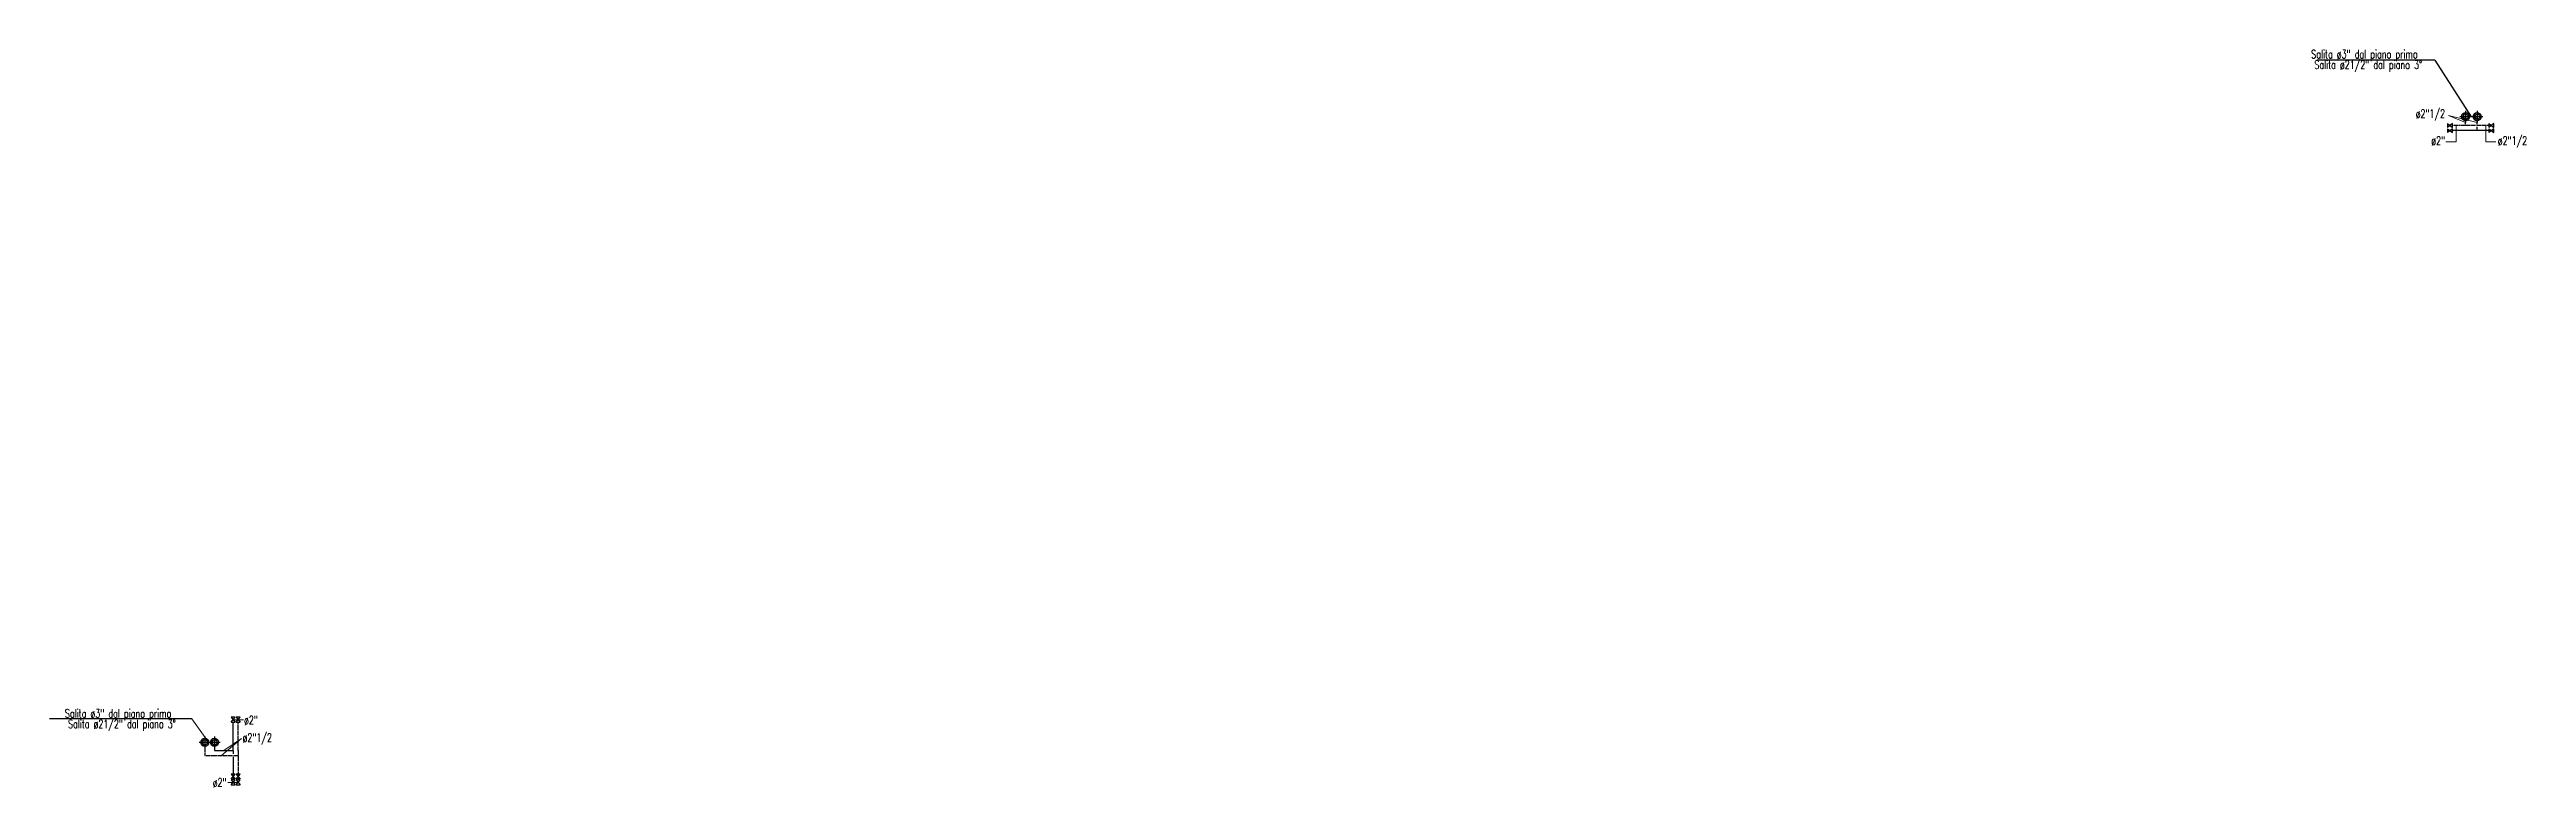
# Model space of a CAD drawing. Header units: millimetres. Extents: x 24747 to 137666, y -34589 to 43444.
# Drawn here: x 109121 to 116517, y 2683 to 4884 of the extents above; entities that cross this region are included whole.
import ezdxf

# ---------------------------------------------------------------- set-up
doc = ezdxf.new("R2010")
doc.units = ezdxf.units.MM
doc.header["$LTSCALE"] = 10
doc.linetypes.add('DASHDOT', pattern=[25.4, 12.7, -6.35, 0, -6.35])
doc.linetypes.add('HIDDEN', pattern=[0.375, 0.25, -0.125])
doc.layers.add('TUBAZIONI', color=6, linetype='Continuous')
doc.styles.add('ROMANS', font='romans')

msp = doc.modelspace()

# ---------------------------------------------------------------- texts
at = {"layer": 'TUBAZIONI', "color": 3, "style": 'ROMANS', "width": 0.7}
for s, p in [('Salita ø3" dal piano primo', (115874.18195, 4858.06522, 0)), ('Salita ø21/2" dal piano 3°', (115883.41664, 4826.59731, 0)), ('ø2"1/2', (116186.05255, 4680.86456, 0)), ('ø2"', (116232.68366, 4600.19433, 0)), ('ø2"1/2', (116431.39865, 4600.19433, 0)), ('Salita ø3" dal piano primo', (109166.49005, 2890.84889, 0)), ('Salita ø21/2" dal piano 3°', (109175.72475, 2859.38098, 0)), ('ø2"', (109701.48678, 2871.16871, 0)), ('ø2"1/2', (109697.14583, 2818.87071, 0)), ('ø2"1/2', (109697.14583, 2818.87071, 0)), ('ø2"', (109608.02503, 2684.93978, 0))]:
    msp.add_text(s, height=25, dxfattribs=at).set_placement(p)

# ---------------------------------------------------------------- blocks, each defined once
blk = doc.blocks.new('colonna')
at = {"layer": 'TUBAZIONI', "color": 1, "linetype": 'DASHDOT'}
for p, q in [((-17, 0), (17, 0)), ((0, 17.2), (0, -17.2))]:
    blk.add_line(p, q, dxfattribs=at)
at = {"layer": 'TUBAZIONI', "color": 1}
for radius in [12, 8]:
    blk.add_circle((0, 0), radius, dxfattribs=at)
blk.add_arc((4, 0), 10, 130.42047, 229.57953, dxfattribs=at)

# ---------------------------------------------------------------- linework, layer by layer
at = {"layer": 'TUBAZIONI', "color": 1, "linetype": 'Continuous'}
for p, q in [((116243.14303, 4853.06878, 0), (115890.84674, 4853.06878, 0)), ((116243.14303, 4853.06878, 0), (116351.58444, 4683.51474, 0)), ((109545.26115, 2886.89606, 0), (109120.60411, 2886.89606, 0)), ((109545.26115, 2886.89606, 0), (109145.43184, 2886.89606, 0))]:
    msp.add_line(p, q, dxfattribs=at)
at = {"layer": 'TUBAZIONI', "color": 7}
for p, q in [((116281.47934, 4663.18174, 0), (116296.47934, 4651.93174, 0)), ((116296.47934, 4663.18174, 0), (116281.47934, 4651.93174, 0)), ((116281.47934, 4663.18174, 0), (116296.47934, 4651.93174, 0)), ((116296.47934, 4663.18174, 0), (116281.47934, 4651.93174, 0)), ((116404.45741, 4663.18174, 0), (116419.45741, 4651.93174, 0)), ((116419.45741, 4663.18174, 0), (116404.45741, 4651.93174, 0)), ((116404.45741, 4663.18174, 0), (116419.45741, 4651.93174, 0)), ((116419.45741, 4663.18174, 0), (116404.45741, 4651.93174, 0)), ((116281.47934, 4648.18174, 0), (116296.47934, 4636.93174, 0)), ((116296.47934, 4648.18174, 0), (116281.47934, 4636.93174, 0)), ((116281.47934, 4648.18174, 0), (116296.47934, 4636.93174, 0)), ((116296.47934, 4648.18174, 0), (116281.47934, 4636.93174, 0)), ((116404.45741, 4648.18174, 0), (116419.45741, 4636.93174, 0)), ((116419.45741, 4648.18174, 0), (116404.45741, 4636.93174, 0)), ((116404.45741, 4648.18174, 0), (116419.45741, 4636.93174, 0)), ((116419.45741, 4648.18174, 0), (116404.45741, 4636.93174, 0)), ((109663.23147, 2877.1358, 0), (109674.48147, 2892.1358, 0)), ((109663.23147, 2892.1358, 0), (109674.48147, 2877.1358, 0)), ((109663.23147, 2877.1358, 0), (109674.48147, 2892.1358, 0)), ((109663.23147, 2892.1358, 0), (109674.48147, 2877.1358, 0)), ((109678.23147, 2877.1358, 0), (109689.48147, 2892.1358, 0)), ((109678.23147, 2892.1358, 0), (109689.48147, 2877.1358, 0)), ((109678.23147, 2877.1358, 0), (109689.48147, 2892.1358, 0)), ((109678.23147, 2892.1358, 0), (109689.48147, 2877.1358, 0)), ((109663.23147, 2706.9907, 0), (109674.48147, 2721.9907, 0)), ((109663.23147, 2721.9907, 0), (109674.48147, 2706.9907, 0)), ((109663.23147, 2690.0319, 0), (109674.48147, 2705.0319, 0)), ((109663.23147, 2705.0319, 0), (109674.48147, 2690.0319, 0)), ((109678.23147, 2706.9907, 0), (109689.48147, 2721.9907, 0)), ((109678.23147, 2721.9907, 0), (109689.48147, 2706.9907, 0)), ((109678.23147, 2690.0319, 0), (109689.48147, 2705.0319, 0)), ((109678.23147, 2705.0319, 0), (109689.48147, 2690.0319, 0))]:
    msp.add_line(p, q, dxfattribs=at)
at = {"layer": 'TUBAZIONI', "color": 1, "lineweight": 0}
for p, q in [((116283.71307, 4687.89499, 0), (116369.41806, 4666.92241, 0)), ((116283.71307, 4687.89499, 0), (116335.06258, 4666.92241, 0)), ((116306.7644, 4609.14274, 0), (116276.40458, 4609.14274, 0)), ((116306.7644, 4609.14274, 0), (116306.7644, 4657.55621, 0)), ((116395.18369, 4609.14327, 0), (116395.18369, 4657.55674, 0)), ((116425.54351, 4609.14327, 0), (116395.18369, 4609.14327, 0)), ((109693.58491, 2828.23174, 0), (109634.01828, 2778.1083, 0)), ((109693.58491, 2828.23174, 0), (109634.01828, 2778.1083, 0)), ((109693.58491, 2828.23174, 0), (109640.84181, 2793.1083, 0)), ((109693.58491, 2828.23174, 0), (109640.84181, 2793.1083, 0)), ((109668.85647, 2883.76082, 0), (109699.88926, 2883.76082, 0)), ((109652.82367, 2697.5319, 0), (109683.85647, 2697.5319, 0))]:
    msp.add_line(p, q, dxfattribs=at)
at = {"layer": 'TUBAZIONI', "linetype": 'HIDDEN'}
for p, q in [((116335.06258, 4657.55674, 0), (116335.06258, 4684.091, 0)), ((116335.06258, 4657.55674, 0), (116335.06258, 4684.091, 0)), ((109668.85647, 2828.45259, 0), (109668.85647, 2877.1358, 0)), ((109668.85647, 2828.45259, 0), (109668.85647, 2877.1358, 0)), ((109683.85647, 2793.1083, 0), (109683.85647, 2877.1358, 0)), ((109683.85647, 2793.1083, 0), (109683.85647, 2877.1358, 0))]:
    msp.add_line(p, q, dxfattribs=at)
at = {"layer": 'TUBAZIONI'}
for p, q in [((116369.41806, 4661.94574, 0), (116369.41806, 4684.091, 0)), ((116404.45741, 4642.55674, 0), (116296.47934, 4642.55674, 0)), ((116404.45741, 4642.55674, 0), (116296.47934, 4642.55674, 0)), ((116369.41806, 4642.55674, 0), (116369.41806, 4654.08901, 0)), ((116369.41806, 4642.55674, 0), (116369.41806, 4654.08901, 0))]:
    msp.add_line(p, q, dxfattribs=at)
at = {"layer": 'TUBAZIONI', "color": 1, "linetype": 'Continuous', "lineweight": 0}
msp.add_line((109545.26115, 2886.89606, 0), (109595.7287, 2817.21617, 0), dxfattribs=at)
at = {"layer": 'TUBAZIONI', "linetype": 'Continuous'}
for p, q in [((109668.85647, 2793.1083, 0), (109668.85647, 2877.1358, 0)), ((109668.85647, 2793.1083, 0), (109668.85647, 2877.1358, 0)), ((109612.82716, 2793.1083, 0), (109668.85647, 2793.1083, 0)), ((109612.82716, 2793.1083, 0), (109668.85647, 2793.1083, 0))]:
    msp.add_line(p, q, dxfattribs=at)
at = {"layer": 'TUBAZIONI', "color": 7, "elevation": 0}
for points in [[(116281.47934, 4663.18174), (116281.47934, 4651.93174)], [(116281.47934, 4663.18174), (116281.47934, 4651.93174)], [(116296.47934, 4651.93174), (116296.47934, 4663.18174)], [(116296.47934, 4651.93174), (116296.47934, 4663.18174)], [(116404.45741, 4663.18174), (116404.45741, 4651.93174)], [(116404.45741, 4663.18174), (116404.45741, 4651.93174)], [(116419.45741, 4651.93174), (116419.45741, 4663.18174)], [(116419.45741, 4651.93174), (116419.45741, 4663.18174)], [(116281.47934, 4648.18174), (116281.47934, 4636.93174)], [(116281.47934, 4648.18174), (116281.47934, 4636.93174)], [(116296.47934, 4636.93174), (116296.47934, 4648.18174)], [(116296.47934, 4636.93174), (116296.47934, 4648.18174)], [(116404.45741, 4648.18174), (116404.45741, 4636.93174)], [(116404.45741, 4648.18174), (116404.45741, 4636.93174)], [(116419.45741, 4636.93174), (116419.45741, 4648.18174)], [(116419.45741, 4636.93174), (116419.45741, 4648.18174)], [(109674.48147, 2892.1358), (109663.23147, 2892.1358)], [(109674.48147, 2892.1358), (109663.23147, 2892.1358)], [(109689.48147, 2892.1358), (109678.23147, 2892.1358)], [(109689.48147, 2892.1358), (109678.23147, 2892.1358)], [(109663.23147, 2877.1358), (109674.48147, 2877.1358)], [(109663.23147, 2877.1358), (109674.48147, 2877.1358)], [(109678.23147, 2877.1358), (109689.48147, 2877.1358)], [(109678.23147, 2877.1358), (109689.48147, 2877.1358)], [(109674.48147, 2721.9907), (109663.23147, 2721.9907)], [(109663.23147, 2706.9907), (109674.48147, 2706.9907)], [(109674.48147, 2705.0319), (109663.23147, 2705.0319)], [(109663.23147, 2690.0319), (109674.48147, 2690.0319)], [(109689.48147, 2721.9907), (109678.23147, 2721.9907)], [(109678.23147, 2706.9907), (109689.48147, 2706.9907)], [(109689.48147, 2705.0319), (109678.23147, 2705.0319)], [(109678.23147, 2690.0319), (109689.48147, 2690.0319)]]:
    msp.add_lwpolyline(points, dxfattribs=at)
at = {"layer": 'TUBAZIONI', "linetype": 'HIDDEN', "elevation": 0}
for points in [[(116404.45741, 4657.55674), (116296.47934, 4657.55674)], [(116404.45741, 4657.55674), (116296.47934, 4657.55674)], [(109584.1801, 2817.21617), (109584.1801, 2778.1083), (109683.85647, 2778.1083)], [(109683.85647, 2793.1083), (109683.85647, 2705.0319)], [(109683.85647, 2793.1083), (109683.85647, 2721.9907)]]:
    msp.add_lwpolyline(points, dxfattribs=at)
at = {"layer": 'TUBAZIONI', "elevation": 0}
msp.add_lwpolyline([(109612.82716, 2817.21617), (109612.82716, 2793.1083)], dxfattribs=at)
at = {"layer": 'TUBAZIONI', "linetype": 'Continuous', "elevation": 0}
for points in [[(109668.85647, 2793.1083), (109668.85647, 2782.31739)], [(109668.85647, 2793.1083), (109668.85647, 2782.31739)], [(109668.85647, 2773.5169), (109668.85647, 2705.0319)], [(109668.85647, 2773.5169), (109668.85647, 2721.9907)]]:
    msp.add_lwpolyline(points, dxfattribs=at)

# ---------------------------------------------------------------- block references
at = {"layer": 'TUBAZIONI', "color": 1}
for p in [(116335.06258, 4684.091, 0), (116369.41806, 4684.091, 0), (109584.1801, 2817.21617, 0), (109612.82716, 2817.21617, 0)]:
    msp.add_blockref('colonna', p, dxfattribs=at)

msp.set_redraw_order([(e.dxf.handle, doc.entitydb.next_handle()) for e in msp.query("TEXT MTEXT ATTDEF DIMENSION ARC_DIMENSION")])  # texts and dimensions are drawn at this point

doc.saveas('drawing.dxf')
